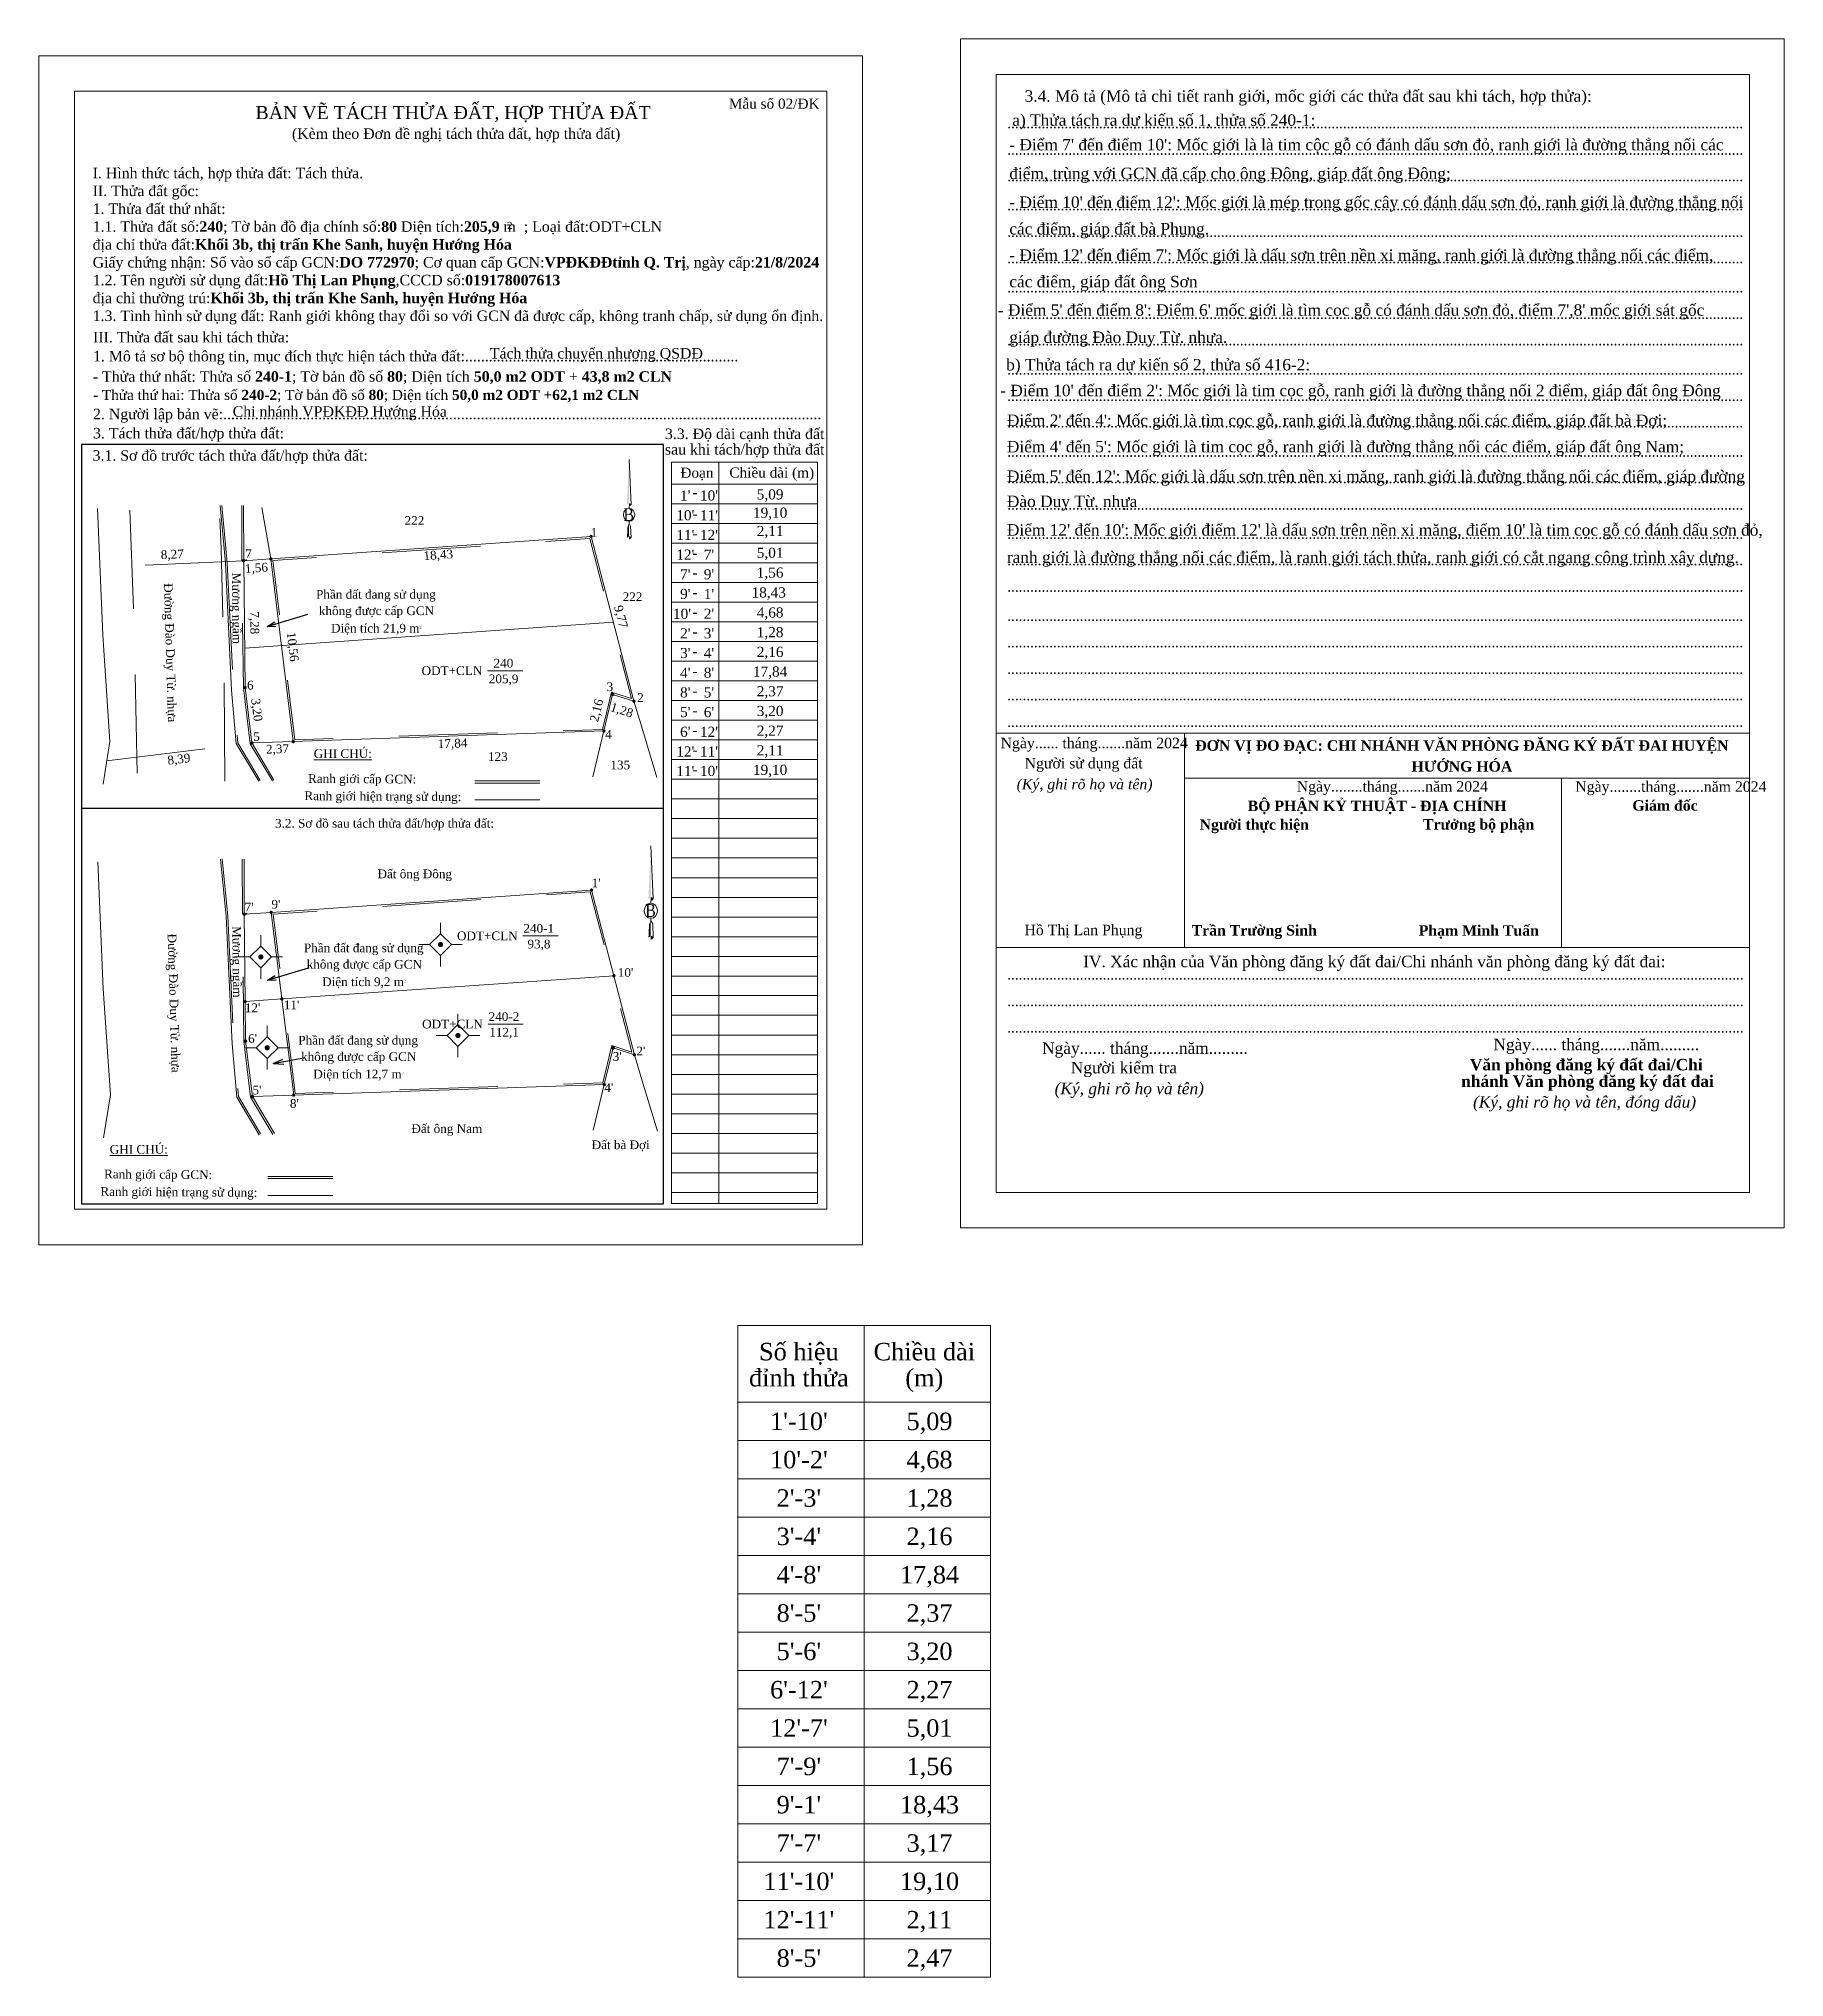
# Model space of a CAD drawing. Header units: metres. Extents: x 551503 to 551603, y 1838698 to 1838809.
import ezdxf
from ezdxf.enums import TextEntityAlignment as Align

# ---------------------------------------------------------------- set-up
doc = ezdxf.new("R2010")
doc.units = ezdxf.units.M
doc.header["$MEASUREMENT"] = 0
doc.linetypes.add('DGN Style 2', pattern=[9.432504, 5.659502, -3.773002])
doc.linetypes.add('DGN Style 3', pattern=[13.205506, 9.432504, -3.773002])
for name, color, linetype, lineweight in [('Level 1', 7, 'Continuous', 0), ('Level 10', 7, 'Continuous', 0), ('Level 11', 7, 'Continuous', 0), ('Level 13', 7, 'Continuous', 0), ('Level 16', 7, 'Continuous', 0), ('Level 18', 7, 'Continuous', 0), ('Level 2', 7, 'Continuous', 0), ('Level 20', 7, 'Continuous', 0), ('Level 23', 7, 'Continuous', 0), ('Level 29', 7, 'Continuous', 0), ('Level 31', 7, 'Continuous', 0), ('Level 33', 7, 'Continuous', 0), ('Level 4', 7, 'Continuous', 0), ('Level 5', 7, 'Continuous', 0), ('Level 59', 7, 'Continuous', 0), ('Level 6', 7, 'Continuous', 0), ('Level 7', 7, 'Continuous', 0), ('LINE_SH', 7, 'Continuous', 0), ('TEXT_SH', 7, 'Continuous', 0)]:
    doc.layers.add(name, color=color, linetype=linetype, lineweight=lineweight)
doc.styles.add('Style-Times New Roman', font='times.ttf')
doc.styles.add('Style-Times New Roman IF', font='timesi.ttf')
doc.styles.add('Style-vnarialNarrowI', font='vnarialNarrowI.shx')
doc.styles.add('Style-Vntime', font='Vntime.shx')
doc.styles.add('Times New Roman', font='times.ttf')
doc.dimstyles.get("Standard").update_dxf_attribs({"dimtxt": 0.18, "dimasz": 0.18, "dimexe": 0.18, "dimexo": 0.0625, "dimgap": 0.09, "dimtad": 0, "dimtih": 1, "dimtoh": 1, "dimdec": 4, "dimzin": 0, "dimdsep": 46, "dimtxsty": 'Standard', "dimcen": 0.09, "dimadec": 0, "dimazin": 0, "dimtfac": 1, "dimtdec": 4, "dimtofl": 0, "dimtmove": 0, "dimatfit": 3, "dimfxl": 1, "dimtolj": 1, "dimtzin": 0, "dimarcsym": 0})

msp = doc.modelspace()

# ---------------------------------------------------------------- texts
at = {"layer": 'Level 1', "color": 250, "linetype": 'Continuous', "lineweight": 0}
for s, height, style, p in [('3.4. Mô tả (Mô tả chi tiết ranh giới, mốc giới các thửa đất sau khi tách, hợp thửa):', 0.6588, 'Style-Times New Roman', (551559.82, 1838805.59)), ('Mẫu số 02/ĐK', 0.5797, 'Style-Times New Roman', (551542.84, 1838805.19)), ('(Kèm theo Đơn đề nghị tách thửa đất, hợp thửa đất)', 0.6023, 'Style-Times New Roman', (551517.76, 1838803.46)), ('.................................................................................................................................................................................................', 0.57971, 'Style-Times New Roman', (551558.82, 1838804.07)), ('.................................................................................................................................................................................................', 0.57971, 'Style-Times New Roman', (551558.82, 1838802.55)), ('.................................................................................................................................................................................................', 0.57971, 'Style-Times New Roman', (551558.82, 1838801.03)), ('.................................................................................................................................................................................................', 0.57971, 'Style-Times New Roman', (551558.82, 1838799.36)), ('.................................................................................................................................................................................................', 0.57971, 'Style-Times New Roman', (551558.82, 1838797.84)), ('.................................................................................................................................................................................................', 0.57971, 'Style-Times New Roman', (551558.82, 1838796.32)), ('.................................................................................................................................................................................................', 0.57971, 'Style-Times New Roman', (551558.82, 1838794.65)), ('.................................................................................................................................................................................................', 0.57971, 'Style-Times New Roman', (551558.82, 1838793.13)), ('III. Thửa đất sau khi tách thửa:', 0.6023, 'Style-Times New Roman', (551506.34, 1838791.78)), ('1. Mô tả sơ bộ thông tin, mục đích thực hiện tách thửa đất:.....................................................................', 0.6023, 'Style-Times New Roman', (551506.34, 1838790.69)), ('Tách thửa chuyển nhượng QSDĐ', 0.6023, 'Style-Times New Roman', (551529.12, 1838790.85)), ('.................................................................................................................................................................................................', 0.57971, 'Style-Times New Roman', (551558.82, 1838791.61)), ('.................................................................................................................................................................................................', 0.57971, 'Style-Times New Roman', (551558.82, 1838789.93)), ('.................................................................................................................................................................................................', 0.57971, 'Style-Times New Roman', (551558.82, 1838788.42)), ('2. Người lập bản vẽ:.......................................................................................................................................................', 0.6023, 'Style-Times New Roman', (551506.34, 1838787.37)), ('Chi nhánh VPĐKĐĐ Hướng Hóa', 0.6023, 'Style-Times New Roman', (551514.36, 1838787.51)), ('3. Tách thửa đất/hợp thửa đất:', 0.6023, 'Style-Times New Roman', (551506.34, 1838786.27)), ('.................................................................................................................................................................................................', 0.57971, 'Style-Times New Roman', (551558.82, 1838786.9)), ('.................................................................................................................................................................................................', 0.57971, 'Style-Times New Roman', (551558.82, 1838785.22)), ('Đoạn', 0.58, 'Style-Times New Roman', (551540.06, 1838784.01)), ('Chiều dài (m)', 0.5797, 'Style-Times New Roman', (551542.87, 1838784.02)), ('.................................................................................................................................................................................................', 0.57971, 'Style-Times New Roman', (551558.82, 1838783.7)), ('.................................................................................................................................................................................................', 0.57971, 'Style-Times New Roman', (551558.82, 1838782.18)), ('.................................................................................................................................................................................................', 0.57971, 'Style-Times New Roman', (551558.82, 1838780.51)), ('.................................................................................................................................................................................................', 0.57971, 'Style-Times New Roman', (551558.82, 1838778.99)), ('.................................................................................................................................................................................................', 0.57971, 'Style-Times New Roman', (551558.82, 1838777.47)), ('.................................................................................................................................................................................................', 0.57971, 'Style-Times New Roman', (551558.82, 1838775.8)), ('.................................................................................................................................................................................................', 0.57971, 'Style-Times New Roman', (551558.82, 1838774.28)), ('.................................................................................................................................................................................................', 0.57971, 'Style-Times New Roman', (551558.82, 1838772.76)), ('.................................................................................................................................................................................................', 0.57971, 'Style-Times New Roman', (551558.82, 1838771.24)), ('.................................................................................................................................................................................................', 0.57971, 'Style-Times New Roman', (551558.82, 1838769.72)), ('Ngày...... tháng.......năm 2024', 0.6, 'Style-Times New Roman', (551558.44, 1838768.49)), ('Người sử dụng đất', 0.6, 'Style-Times New Roman', (551559.82, 1838767.33)), ('(Ký, ghi rõ họ và tên)', 0.6, 'Style-Times New Roman IF', (551559.36, 1838766.13)), ('3.2. Sơ đồ sau tách thửa đất/hợp thửa đất:', 0.5, 'Style-Times New Roman', (551516.79, 1838763.93)), ('Hồ Thị Lan Phụng', 0.6, 'Style-Times New Roman', (551559.81, 1838757.76)), ('IV. Xác nhận của Văn phòng đăng ký đất đai/Chi nhánh văn phòng đăng ký đất đai:', 0.6592, 'Style-Times New Roman', (551563.18, 1838755.92)), ('.................................................................................................................................................................................................', 0.58007, 'Style-Times New Roman', (551558.82, 1838755.21)), ('.................................................................................................................................................................................................', 0.58007, 'Style-Times New Roman', (551558.82, 1838753.69)), ('.................................................................................................................................................................................................', 0.58007, 'Style-Times New Roman', (551558.82, 1838752.17)), ('Ngày...... tháng.......năm.........', 0.6592, 'Style-Times New Roman', (551586.73, 1838751.16)), ('Ngày...... tháng.......năm.........', 0.6592, 'Style-Times New Roman', (551560.82, 1838750.95)), ('Người kiểm tra', 0.6592, 'Style-Times New Roman', (551562.47, 1838749.83)), ('(Ký, ghi rõ họ và tên)', 0.6592, 'Style-Times New Roman IF', (551561.54, 1838748.63)), ('(Ký, ghi rõ họ và tên, đóng dấu)', 0.6592, 'Style-Times New Roman IF', (551585.56, 1838747.86))]:
    msp.add_text(s, height=height, dxfattribs=dict(at, style=style)).set_placement(p)
at = {"layer": 'Level 1', "color": 250, "linetype": 'Continuous', "lineweight": 0, "style": 'Style-Times New Roman'}
msp.add_text('BẢN VẼ TÁCH THỬA ĐẤT, HỢP THỬA ĐẤT', height=0.7529, dxfattribs=at).set_placement((551527.01, 1838804.97), align=Align.MIDDLE_CENTER)
at = {"layer": 'Level 1', "color": 7, "linetype": 'Continuous', "lineweight": 0, "style": 'Style-Times New Roman'}
for s, height, p in [('a) Thửa tách ra dự kiến số 1, thửa số 240-1:', 0.6588, (551559.11, 1838804.21)), ("- Điểm 7' đến điểm 10': Mốc giới là là tim cộc gỗ có đánh dấu sơn đỏ, ranh giới là đường thẳng nối các ", 0.65879, (551558.94, 1838802.8)), ('điểm, trùng với GCN đã cấp cho ông Đông, giáp đất ông Đông;', 0.6588, (551558.94, 1838801.15)), ("- Điểm 10' đến điểm 12': Mốc giới là mép trong gốc cây có đánh dấu sơn đỏ, ranh giới là đường thẳng nối ", 0.65879, (551558.94, 1838799.5)), ('các điểm, giáp đất bà Phụng.', 0.6588, (551558.94, 1838797.97)), ("- Điểm 12' đến điểm 7': Mốc giới là dấu sơn trên nền xi măng, ranh giới là đường thẳng nối các điểm, ", 0.65879, (551558.94, 1838796.46)), ('các điểm, giáp đất ông Sơn', 0.6588, (551558.94, 1838794.94)), ("- Điểm 5' đến điểm 8': Điểm 6' mốc giới là tìm cọc gỗ có đánh dấu sơn đỏ, điểm 7',8' mốc giới sát gốc ", 0.65879, (551558.28, 1838793.31)), ('giáp đường Đào Duy Từ. nhựa.', 0.6588, (551558.94, 1838791.75)), ('b) Thửa tách ra dự kiến số 2, thửa số 416-2:', 0.6588, (551558.76, 1838790.17)), ("- Điểm 10' đến điểm 2': Mốc giới là tim cọc gỗ, ranh giới là đường thẳng nối 2 điểm, giáp đất ông Đông", 0.65879, (551558.42, 1838788.69)), ("Điểm 2' đến 4': Mốc giới là tìm cọc gỗ, ranh giới là đường thẳng nối các điểm, giáp đất bà Đợi;", 0.6588, (551558.8, 1838786.98)), ("Điểm 4' đến 5': Mốc giới là tim cọc gỗ, ranh giới là đường thẳng nối các điểm, giáp đất ông Nam;", 0.6588, (551558.8, 1838785.47)), ("Điểm 5' đến 12': Mốc giới là dấu sơn trên nền xi măng, ranh giới là đường thẳng nối các điểm, giáp đường ", 0.65879, (551558.8, 1838783.77)), ('Đào Duy Từ. nhựa', 0.6588, (551558.8, 1838782.33)), ("Điểm 12' đến 10': Mốc giới điểm 12' là dấu sơn trên nền xi măng, điểm 10' là tim cọc gỗ có đánh dấu sơn đỏ, ", 0.65879, (551558.8, 1838780.69)), ('ranh giới là đường thẳng nối các điểm, là ranh giới tách thửa, ranh giới có cắt ngang công trình xây dựng.', 0.65879, (551558.8, 1838779.12))]:
    msp.add_text(s, height=height, dxfattribs=at).set_placement(p)
at = {"layer": 'Level 1', "color": 5, "linetype": 'Continuous', "lineweight": 0, "style": 'Style-Times New Roman'}
msp.add_text('2', height=0.406, dxfattribs=at).set_placement((551530.11, 1838798.29))
at = {"layer": 'Level 1', "color": 254, "linetype": 'Continuous', "lineweight": 0, "style": 'Style-Times New Roman'}
msp.add_text('3.1. Sơ đồ trước tách thửa đất/hợp thửa đất:', height=0.6, dxfattribs=at).set_placement((551506.32, 1838784.99))
at = {"layer": 'Level 1', "color": 18, "linetype": 'Continuous', "lineweight": 0, "true_color": 0x000000, "insert": (551506.32, 1838788.71), "char_height": 0.6023, "attachment_point": 7, "line_spacing_factor": 1.02, "style": 'Style-Times New Roman'}
msp.add_mtext('I. Hình thức tách, hợp thửa đất: Tách thửa.\\PII. Thửa đất gốc:\\P1. Thửa đất thứ nhất:\\P1.1. Thửa đất số:\\fTimes New Roman|b1|i0|c00|p23;240\\fTimes New Roman|b0|i0|c00|p23;; Tờ bản đồ địa chính số:\\fTimes New Roman|b1|i0|c00|p23;80\\fTimes New Roman|b0|i0|c00|p23; Diện tích:\\fTimes New Roman|b1|i0|c00|p23;205,9\\fTimes New Roman|b0|i0|c00|p23; m  ; Loại đất:ODT+CLN\\Pđịa chỉ thửa đất:\\fTimes New Roman|b1|i0|c00|p23;Khối 3b, thị trấn Khe Sanh, huyện Hướng Hóa\\P\\fTimes New Roman|b0|i0|c00|p23;Giấy chứng nhận: Số vào sổ cấp GCN:\\fTimes New Roman|b1|i0|c00|p23;DO 772970\\fTimes New Roman|b0|i0|c00|p23;; Cơ quan cấp GCN:\\fTimes New Roman|b1|i0|c00|p23;VPĐKĐĐtỉnh Q. Trị\\fTimes New Roman|b0|i0|c00|p23;, ngày cấp:\\fTimes New Roman|b1|i0|c00|p23;21/8/2024\\P\\fTimes New Roman|b0|i0|c00|p23;1.2. Tên người sử dụng đất:\\fTimes New Roman|b1|i0|c00|p23;Hồ Thị Lan Phụng\\fTimes New Roman|b0|i0|c00|p23;,CCCD số:\\fTimes New Roman|b1|i0|c00|p23;019178007613\\P\\fTimes New Roman|b0|i0|c00|p23;địa chỉ thường trú:\\fTimes New Roman|b1|i0|c00|p23;Khối 3b, thị trấn Khe Sanh, huyện Hướng Hóa\\P\\fTimes New Roman|b0|i0|c00|p23;1.3. Tình hình sử dụng đất: Ranh giới không thay đổi so với GCN đã được cấp, không tranh chấp, sử dụng ổn định.\\P\\P\\P\\P\\P', dxfattribs=at)
at = {"layer": 'Level 1', "color": 250, "linetype": 'Continuous', "lineweight": 0}
for s, insert, char_height, attachment_point, line_spacing_factor, style in [('- Thửa thứ nhất: Thửa số \\fTimes New Roman|b1|i0|c00|p23;240-1\\fTimes New Roman|b0|i0|c00|p23;; Tờ bản đồ số \\fTimes New Roman|b1|i0|c00|p23;80\\fTimes New Roman|b0|i0|c00|p23;; Diện tích \\fTimes New Roman|b1|i0|c00|p23;50,0\\fTimes New Roman|b0|i0|c00|p23; \\fTimes New Roman|b1|i0|c00|p23;m2 ODT \\fTimes New Roman|b0|i0|c00|p23;+ \\fTimes New Roman|b1|i0|c00|p23;43,8 m2 CLN', (551506.33, 1838789.37), 0.6023, 7, 1.2, 'Style-Times New Roman'), ('- Thửa thứ hai: Thửa số \\fTimes New Roman|b1|i0|c00|p23;240-2\\fTimes New Roman|b0|i0|c00|p23;; Tờ bản đồ số \\fTimes New Roman|b1|i0|c00|p23;80\\fTimes New Roman|b0|i0|c00|p23;; Diện tích \\fTimes New Roman|b1|i0|c00|p23;50,0 m2 ODT +62,1 m2 CLN', (551506.34, 1838788.33), 0.57968, 7, 1.2, 'Style-Times New Roman'), ('3.3. Độ dài cạnh thửa đất\\Psau khi tách/hợp thửa đất', (551543.75, 1838785.99), 0.6023, 5, 0.888734, 'Style-Times New Roman'), ('Ngµy........th¸ng.......n¨m 2024', (551575.44, 1838766.2), 0.6, 4, 1.2, 'Style-Vntime'), ('Ngµy........th¸ng.......n¨m 2024', (551591.43, 1838766.19), 0.6, 4, 1.2, 'Style-Vntime'), ('\\fTimes New Roman|b1|i0|c00|p23;  Văn phòng đăng ký đất đai/Chi \\Pnhánh Văn phòng đăng ký đất đai', (551584.88, 1838748.83), 0.6592, 7, 0.863985, 'Style-Times New Roman')]:
    msp.add_mtext(s, dxfattribs=dict(at, insert=insert, char_height=char_height, attachment_point=attachment_point, line_spacing_factor=line_spacing_factor, style=style))
at = {"layer": 'Level 1', "color": 3, "linetype": 'Continuous', "lineweight": 0, "char_height": 0.578, "attachment_point": 5, "line_spacing_factor": 0.602098, "style": 'Style-Times New Roman'}
for insert in [(551540.89, 1838781.95), (551540.89, 1838780.82), (551540.89, 1838779.7), (551540.89, 1838778.57), (551540.89, 1838777.44), (551540.89, 1838776.31), (551540.89, 1838775.18), (551540.89, 1838774.05), (551540.89, 1838772.92), (551540.89, 1838771.79), (551540.89, 1838770.66), (551540.89, 1838769.53), (551540.89, 1838768.4), (551540.89, 1838767.27)]:
    msp.add_mtext('-', dxfattribs=dict(at, insert=insert))
at = {"layer": 'Level 13', "color": 5, "linetype": 'Continuous', "lineweight": 0, "style": 'Style-Times New Roman'}
msp.add_text('Đất ông Nam', height=0.5, dxfattribs=at).set_placement((551526.65, 1838746.66), align=Align.MIDDLE_CENTER)
at = {"layer": 'Level 16', "color": 7, "linetype": 'Continuous', "lineweight": 0, "style": 'Style-Times New Roman'}
for s, p in [('222', (551524.79, 1838781.56)), ('1', (551535.1, 1838780.88)), ('7', (551515.27, 1838779.66)), ('222', (551537.31, 1838777.18)), ('6', (551515.37, 1838772.11)), ('3', (551536.01, 1838772.02)), ('2', (551537.77, 1838771.4)), ('5', (551515.73, 1838769.16)), ('4', (551535.93, 1838769.29)), ('123', (551529.58, 1838768.01))]:
    msp.add_text(s, height=0.5, dxfattribs=at).set_placement(p, align=Align.MIDDLE_CENTER)
at = {"layer": 'Level 16', "color": 7, "linetype": 'DGN Style 2', "lineweight": 0, "style": 'Style-Times New Roman'}
for s, rotation, p in [('8,27', 2.4492, (551510.89, 1838779.62)), ('18,43', 3.9959, (551526.16, 1838779.59)), ('Mương ngầm', 270.6337, (551514.59, 1838776.52)), ('1,56', 3.9955, (551515.72, 1838778.84)), ('7,28', 270.6337, (551515.62, 1838775.69)), ('9,77', 284.5915, (551536.65, 1838776.04)), ('3,20', 276.9919, (551515.75, 1838770.69)), ('2,16', 76.3989, (551535.24, 1838770.66)), ('1,28', 342.2724, (551536.7, 1838770.68)), ('2,37', 1.952, (551516.93, 1838768.45)), ('17,84', 1.9526, (551526.98, 1838768.77)), ('8,39', 6.9919, (551511.27, 1838767.87))]:
    msp.add_text(s, height=0.5, rotation=rotation, dxfattribs=at).set_placement(p, align=Align.MIDDLE_CENTER)
at = {"layer": 'Level 16', "color": 7, "linetype": 'Continuous', "lineweight": 0, "style": 'Style-Times New Roman'}
for s, rotation, p in [('Đường Đào Duy Từ. nhựa', 271.6281, (551510.78, 1838773.97)), ('10,56', 276.9946, (551517.81, 1838774.31)), ('Đường Đào Duy Từ. nhựa', 271.6281, (551510.99, 1838753.86))]:
    msp.add_text(s, height=0.5, rotation=rotation, dxfattribs=at).set_placement(p, align=Align.MIDDLE_CENTER)
msp.add_text('135', height=0.5, dxfattribs=at).set_placement((551536.61, 1838767.28), align=Align.CENTER)
at = {"layer": 'Level 16', "color": 218, "linetype": 'Continuous', "lineweight": 0, "style": 'Style-Times New Roman'}
msp.add_text('Đất ông Đông', height=0.5, dxfattribs=at).set_placement((551524.81, 1838761.28), align=Align.MIDDLE_CENTER)
msp.add_text('Đất bà Đợi', height=0.5, dxfattribs=at).set_placement((551536.63, 1838745.48), align=Align.CENTER)
at = {"layer": 'Level 18', "color": 1, "linetype": 'DGN Style 2', "lineweight": 0, "style": 'Style-Times New Roman'}
msp.add_text('Mương ngầm', height=0.5, rotation=270.6337, dxfattribs=at).set_placement((551514.61, 1838756.23), align=Align.MIDDLE_CENTER)
at = {"layer": 'Level 20', "color": 1, "linetype": 'Continuous', "lineweight": 0, "style": 'Style-Times New Roman'}
for s, p in [("1'", (551535.22, 1838760.76)), ("7'", (551515.3, 1838759.37)), ("9'", (551516.84, 1838759.53)), ("10'", (551536.91, 1838755.62)), ("11'", (551517.74, 1838753.76)), ("12'", (551515.5, 1838753.59)), ("6'", (551515.5, 1838751.83)), ("3'", (551536.43, 1838750.8)), ("2'", (551537.79, 1838751.11)), ("5'", (551515.75, 1838748.87)), ("4'", (551535.95, 1838749.01)), ("8'", (551517.9, 1838748.1))]:
    msp.add_text(s, height=0.5, dxfattribs=at).set_placement(p, align=Align.MIDDLE_CENTER)
at = {"layer": 'Level 33', "color": 250, "lineweight": 0, "char_height": 0.6, "width": 31.658, "attachment_point": 5, "line_spacing_factor": 1.2, "style": 'Style-Times New Roman'}
for s, insert in [('\\fTimes New Roman|b1|i0|c00|p23;ĐƠN VỊ ĐO ĐẠC: CHI NHÁNH VĂN PHÒNG ĐĂNG KÝ ĐẤT ĐAI HUYỆN HƯỚNG HÓA', (551584.92, 1838768.04)), ('\\fTimes New Roman|b1|i0|c00|p23;BỘ PHẬN KỶ THUẬT - ĐỊA CHÍNH', (551580.05, 1838765.09)), ('\\fTimes New Roman|b1|i0|c00|p23;Giám đốc', (551596.58, 1838765.2)), ('\\fTimes New Roman|b1|i0|c00|p23;Người thực hiện', (551573, 1838764.01)), ('\\fTimes New Roman|b1|i0|c00|p23;Trưởng bộ phận', (551585.88, 1838764.02)), ('\\fTimes New Roman|b1|i0|c00|p23;Trần Trường Sinh', (551573, 1838757.94)), ('\\fTimes New Roman|b1|i0|c00|p23;Phạm Minh Tuấn', (551585.89, 1838757.94))]:
    msp.add_mtext(s, dxfattribs=dict(at, insert=insert))
at = {"layer": 'Level 5', "color": 5, "linetype": 'Continuous', "lineweight": 13, "style": 'Style-Times New Roman'}
for p in [(551520.68, 1838768.18), (551508.97, 1838745.47)]:
    msp.add_text('%%uGHI CHÚ:%%U', height=0.5, rotation=0.0503, dxfattribs=at).set_placement(p, align=Align.MIDDLE_CENTER)
at = {"layer": 'Level 59', "color": 254, "linetype": 'Continuous', "lineweight": 0, "style": 'Style-Times New Roman'}
msp.add_text('-', height=0.578, dxfattribs=at).set_placement((551540.89, 1838783.18), align=Align.MIDDLE_CENTER)
at = {"layer": 'Level 59', "color": 7, "linetype": 'Continuous', "lineweight": 0, "char_height": 0.58, "attachment_point": 5, "style": 'Style-Times New Roman'}
for s, insert, line_spacing_factor in [(" 1'", (551540.23, 1838782.99), 0.816912), (" 10'", (551541.59, 1838782.99), 0.816912), (' 5,09', (551545.1, 1838782.99), 0.686742), (" 10'", (551540.23, 1838781.86), 0.816912), (" 11'", (551541.59, 1838781.86), 0.816912), (' 19,10', (551545.1, 1838781.94), 0.686742), (" 11'", (551540.23, 1838780.73), 0.816912), (" 12'", (551541.59, 1838780.73), 0.816912), (' 2,11', (551545.1, 1838780.89), 0.686742), (" 12'", (551540.23, 1838779.6), 0.816912), (" 7'", (551541.59, 1838779.6), 0.816912), (' 5,01', (551545.1, 1838779.64), 0.686742), (" 7'", (551540.23, 1838778.47), 0.816912), (" 9'", (551541.59, 1838778.47), 0.816912), (' 1,56', (551545.1, 1838778.5), 0.686742), (" 9'", (551540.23, 1838777.34), 0.816912), (" 1'", (551541.59, 1838777.34), 0.816912), (' 18,43', (551545.02, 1838777.36), 0.686742), (" 10'", (551540.04, 1838776.2), 0.816912), (" 2'", (551541.59, 1838776.21), 0.816912), (' 4,68', (551545.1, 1838776.21), 0.693459), (" 2'", (551540.23, 1838775.08), 0.816912), (" 3'", (551541.59, 1838775.08), 0.816912), (' 1,28', (551545.1, 1838775.08), 0.693459), (" 3'", (551540.23, 1838773.95), 0.816912), (" 4'", (551541.59, 1838773.95), 0.816912), (' 2,16', (551545.1, 1838773.95), 0.693459), (" 4'", (551540.23, 1838772.82), 0.816912), (" 8'", (551541.59, 1838772.82), 0.816912), (' 17,84', (551545.1, 1838772.82), 0.693459), (" 8'", (551540.23, 1838771.69), 0.816912), (" 5'", (551541.59, 1838771.69), 0.816912), (' 2,37', (551545.1, 1838771.69), 0.693459), (" 5'", (551540.23, 1838770.56), 0.816912), (" 6'", (551541.59, 1838770.56), 0.816912), (' 3,20', (551545.1, 1838770.56), 0.693459), (" 6'", (551540.23, 1838769.43), 0.816912), (" 12'", (551541.59, 1838769.43), 0.816912), (' 2,27', (551545.1, 1838769.43), 0.693459), (" 12'", (551540.23, 1838768.3), 0.816912), (" 11'", (551541.59, 1838768.3), 0.816912), (' 2,11', (551545.1, 1838768.3), 0.693459), (" 11'", (551540.23, 1838767.18), 0.816912), (" 10'", (551541.59, 1838767.18), 0.816912), (' 19,10', (551545.1, 1838767.18), 0.693459)]:
    msp.add_mtext(s, dxfattribs=dict(at, insert=insert, line_spacing_factor=line_spacing_factor))
at = {"layer": 'Level 6', "color": 5, "linetype": 'DGN Style 2', "lineweight": 0, "char_height": 0.5, "attachment_point": 5, "rotation": 359.6223, "line_spacing_factor": 1.458144, "style": 'Style-Times New Roman'}
for s, insert in [('Ranh giới cấp GCN:', (551521.79, 1838766.65)), ('Ranh giới hiện trạng sử dụng:', (551522.98, 1838765.65)), ('Ranh giới cấp GCN:', (551510.08, 1838743.95)), ('Ranh giới hiện trạng sử dụng:', (551511.27, 1838742.94))]:
    msp.add_mtext(s, dxfattribs=dict(at, insert=insert))
at = {"layer": 'TEXT_SH', "linetype": 'Continuous', "lineweight": 0, "style": 'Times New Roman'}
for s, p in [('Số hiệu', (551546.86, 1838733.86)), ('Chiều dài', (551554.06, 1838733.86)), ('đỉnh thửa', (551546.86, 1838732.36)), ('(m)', (551554.06, 1838732.36)), ("1'-10'", (551546.86, 1838729.86)), ('5,09', (551554.36, 1838729.86)), ("10'-2'", (551546.86, 1838727.66)), ('4,68', (551554.36, 1838727.66)), ("2'-3'", (551546.86, 1838725.46)), ('1,28', (551554.36, 1838725.46)), ("3'-4'", (551546.86, 1838723.26)), ('2,16', (551554.36, 1838723.26)), ("4'-8'", (551546.86, 1838721.06)), ('17,84', (551554.36, 1838721.06)), ("8'-5'", (551546.86, 1838718.86)), ('2,37', (551554.36, 1838718.86)), ("5'-6'", (551546.86, 1838716.66)), ('3,20', (551554.36, 1838716.66)), ("6'-12'", (551546.86, 1838714.46)), ('2,27', (551554.36, 1838714.46)), ("12'-7'", (551546.86, 1838712.26)), ('5,01', (551554.36, 1838712.26)), ("7'-9'", (551546.86, 1838710.06)), ('1,56', (551554.36, 1838710.06)), ("9'-1'", (551546.86, 1838707.86)), ('18,43', (551554.36, 1838707.86)), ("7'-7'", (551546.86, 1838705.66)), ('3,17', (551554.36, 1838705.66)), ("11'-10'", (551546.86, 1838703.46)), ('19,10', (551554.36, 1838703.46)), ("12'-11'", (551546.86, 1838701.26)), ('2,11', (551554.36, 1838701.26)), ("8'-5'", (551546.86, 1838699.06)), ('2,47', (551554.36, 1838699.06))]:
    msp.add_text(s, height=1, dxfattribs=at).set_placement(p, align=Align.MIDDLE_CENTER)

# ---------------------------------------------------------------- blocks, each defined once
blk = doc.blocks.new('DDCT')
at = {"layer": 'Level 7', "color": 3, "linetype": 'Continuous', "lineweight": 30}
blk.add_point((0, 0), dxfattribs=at)
blk = doc.blocks.new('TerminatorOpen_0.5')
at = {"color": 0, "linetype": 'ByBlock', "lineweight": -2}
for q in [(-1, 0.25), (-1, 0), (-1, -0.25)]:
    blk.add_line((0, 0), q, dxfattribs=at)
blk = doc.blocks.new('DDCT_1')
at = {"layer": 'Level 16', "color": 7, "linetype": 'Continuous', "lineweight": 30}
blk.add_point((0, 0), dxfattribs=at)
blk = doc.blocks.new('*U6')
at = {"layer": 'Level 16', "color": 7, "linetype": 'Continuous', "lineweight": 0, "style": 'Style-Times New Roman'}
for s, p in [('Phần đất đang sử dụng', (0, 0.7)), (' không được cấp GCN', (-0.06, -0.24))]:
    blk.add_text(s, height=0.5, dxfattribs=at).set_placement(p, align=Align.CENTER)
at = {"layer": 'Level 16', "color": 7, "linetype": 'Continuous', "lineweight": 0, "insert": (0.02, -1.37), "char_height": 0.5, "attachment_point": 8, "line_spacing_factor": 0.6, "style": 'Style-Times New Roman'}
blk.add_mtext('Diện tích 21,9 m{\\H0.3x;\\A2;\\S2^ ;}', dxfattribs=at)
blk = doc.blocks.new('*U7')
at = {"layer": 'Level 16', "color": 7, "linetype": 'Continuous', "lineweight": 0}
blk.add_line((0.84, 0.02), (2.86, 0.02), dxfattribs=at)
at = {"layer": 'Level 16', "color": 7, "linetype": 'Continuous', "lineweight": 0, "style": 'Style-Times New Roman'}
blk.add_text('ODT+CLN', height=0.5, dxfattribs=at).set_placement((0.54, 0.02), align=Align.MIDDLE_RIGHT)
for s, p in [('240', (1.75, 0.45)), ('205,9', (1.76, -0.45))]:
    blk.add_text(s, height=0.5, dxfattribs=at).set_placement(p, align=Align.MIDDLE_CENTER)
blk = doc.blocks.new('*U8')
at = {"layer": 'Level 16', "color": 218, "linetype": 'Continuous', "lineweight": 0, "style": 'Style-Times New Roman'}
for s, p in [('Phần đất đang sử dụng', (0, 0.7)), (' không được cấp GCN', (-0.06, -0.24))]:
    blk.add_text(s, height=0.5, dxfattribs=at).set_placement(p, align=Align.CENTER)
at = {"layer": 'Level 16', "color": 218, "linetype": 'Continuous', "lineweight": 0, "insert": (0.02, -1.37), "char_height": 0.5, "attachment_point": 8, "line_spacing_factor": 0.6, "style": 'Style-Times New Roman'}
blk.add_mtext('Diện tích 12,7 m{\\H0.3x;\\A2;\\S2^ ;}', dxfattribs=at)
blk = doc.blocks.new('*U9')
at = {"layer": 'Level 16', "color": 218, "linetype": 'Continuous', "lineweight": 0, "style": 'Style-Times New Roman'}
for s, p in [('Phần đất đang sử dụng', (0, 0.7)), (' không được cấp GCN', (-0.06, -0.24))]:
    blk.add_text(s, height=0.5, dxfattribs=at).set_placement(p, align=Align.CENTER)
at = {"layer": 'Level 16', "color": 218, "linetype": 'Continuous', "lineweight": 0, "insert": (0.02, -1.37), "char_height": 0.5, "attachment_point": 8, "line_spacing_factor": 0.6, "style": 'Style-Times New Roman'}
blk.add_mtext('Diện tích 9,2 m{\\H0.3x;\\A2;\\S2^ ;}', dxfattribs=at)
blk = doc.blocks.new('*U10')
at = {"layer": 'Level 13', "color": 7, "linetype": 'Continuous', "lineweight": 0}
blk.add_line((0.84, 0.02), (2.86, 0.02), dxfattribs=at)
at = {"layer": 'Level 13', "color": 5, "linetype": 'Continuous', "lineweight": 0, "style": 'Style-Times New Roman'}
blk.add_text('240-2', height=0.5, dxfattribs=at).set_placement((1.75, 0.45), align=Align.MIDDLE_CENTER)
at = {"layer": 'Level 2', "color": 3, "linetype": 'Continuous', "lineweight": 0, "style": 'Style-Times New Roman'}
blk.add_text('ODT+CLN', height=0.5, dxfattribs=at).set_placement((0.54, 0.02), align=Align.MIDDLE_RIGHT)
at = {"layer": 'Level 4', "color": 1, "linetype": 'Continuous', "lineweight": 0, "style": 'Style-Times New Roman'}
blk.add_text('112,1', height=0.5, dxfattribs=at).set_placement((1.76, -0.45), align=Align.MIDDLE_CENTER)
blk = doc.blocks.new('CENTRD')
at = {"layer": 'Level 11', "linetype": 'Continuous', "lineweight": 0}
h = blk.add_hatch(color=1, dxfattribs=at)
edge = h.paths.add_edge_path()
edge.add_arc((0, 0), 1.5, 0, 360)
at = {"layer": 'Level 11', "color": 1, "linetype": 'Continuous', "lineweight": 0}
for p, q in [((0, 12.5), (0, 6.25)), ((-6.25, 0), (-12.5, 0)), ((0, 6.25), (-6.25, 0)), ((-6.25, 0), (0, -6.25)), ((6.25, 0), (0, 6.25)), ((0, -6.25), (6.25, 0)), ((12.5, 0), (6.25, 0)), ((0, -6.25), (0, -12.5))]:
    blk.add_line(p, q, dxfattribs=at)
blk = doc.blocks.new('*U12')
at = {"layer": 'Level 13', "color": 7, "linetype": 'Continuous', "lineweight": 0}
blk.add_line((0.84, 0.02), (2.86, 0.02), dxfattribs=at)
at = {"layer": 'Level 13', "color": 5, "linetype": 'Continuous', "lineweight": 0, "style": 'Style-Times New Roman'}
blk.add_text('240-1', height=0.5, dxfattribs=at).set_placement((1.75, 0.45), align=Align.MIDDLE_CENTER)
at = {"layer": 'Level 2', "color": 3, "linetype": 'Continuous', "lineweight": 0, "style": 'Style-Times New Roman'}
blk.add_text('ODT+CLN', height=0.5, dxfattribs=at).set_placement((0.54, 0.02), align=Align.MIDDLE_RIGHT)
at = {"layer": 'Level 4', "color": 1, "linetype": 'Continuous', "lineweight": 0, "style": 'Style-Times New Roman'}
blk.add_text('93,8', height=0.5, dxfattribs=at).set_placement((1.76, -0.45), align=Align.MIDDLE_CENTER)
blk = doc.blocks.new('*U13')
at = {"layer": 'Level 18', "linetype": 'Continuous', "lineweight": 0}
h = blk.add_hatch(color=3, dxfattribs=at)
edge = h.paths.add_edge_path()
edge.add_line((-0.67, 0.55), (-0.8, -1.76))
edge.add_ellipse((0.02, -1.77), major_axis=(0.807, 0), ratio=0.614131, start_angle=90, end_angle=176.1531, ccw=False)
edge.add_line((0, -1.25), (0, 12.96))
edge.add_line((0, 12.96), (-0.67, 0.55))
h = blk.add_hatch(color=3, dxfattribs=at)
edge = h.paths.add_edge_path()
edge.add_line((0, -1.86), (0, -2.26))
edge.add_ellipse((0.02, -1.77), major_axis=(0.807, 0), ratio=0.614131, start_angle=270, end_angle=360)
edge.add_line((0.83, -1.76), (0.83, -1.76))
edge.add_ellipse((0.02, -1.77), major_axis=(0.807, 0), ratio=0.614131, start_angle=3.8469, end_angle=90)
edge.add_line((0, -1.25), (0, -1.86))
h = blk.add_hatch(color=3, dxfattribs=at)
edge = h.paths.add_edge_path()
edge.add_ellipse((0.02, -12.47), major_axis=(0.807, 0), ratio=0.614131, start_angle=90, end_angle=142.7278, ccw=False)
edge.add_line((0, -11.96), (0, -7.8))
edge.add_line((0, -7.8), (-0.57, -8.63))
edge.add_line((-0.57, -8.63), (-0.67, -10.17))
edge.add_line((-0.67, -10.17), (-0.8, -12.41))
edge.add_ellipse((0.02, -12.47), major_axis=(0.807, 0), ratio=0.614131, start_angle=142.7278, end_angle=176.1432, ccw=False)
h = blk.add_hatch(color=3, dxfattribs=at)
edge = h.paths.add_edge_path()
edge.add_line((0, -12.56), (0, -12.96))
edge.add_ellipse((0.02, -12.47), major_axis=(0.807, 0), ratio=0.614131, start_angle=270, end_angle=360)
edge.add_line((0.83, -12.45), (0.83, -12.41))
edge.add_ellipse((0.02, -12.47), major_axis=(0.807, 0), ratio=0.614131, start_angle=3.8469, end_angle=90)
edge.add_line((0, -11.96), (0, -12.56))
at = {"layer": 'Level 18', "color": 3, "linetype": 'Continuous', "lineweight": 0}
for p, q in [((0, 12.96), (0.83, -1.76)), ((0, 12.96), (0.83, -1.76)), ((0, 12.96), (0.83, -1.76)), ((0, -2.26), (0, -2.84)), ((0, -2.26), (0, -2.84)), ((0, -2.26), (0, -2.84)), ((0, -7.8), (0, -7.17)), ((0, -7.8), (0, -7.17)), ((0, -7.8), (0, -7.17)), ((0, -7.8), (0.63, -8.63)), ((0, -7.8), (0.63, -8.63)), ((0, -7.8), (0.63, -8.63)), ((0.63, -8.63), (0.83, -12.45)), ((0.63, -8.63), (0.83, -12.45)), ((0.63, -8.63), (0.83, -12.45))]:
    blk.add_line(p, q, dxfattribs=at)
blk.add_ellipse((0.02, -5), major_axis=(2.2, 0), ratio=0.952727, dxfattribs=at)
at = {"layer": 'Level 18', "color": 3, "linetype": 'Continuous', "lineweight": 0, "style": 'Style-Times New Roman'}
blk.add_text('B', height=3.51, dxfattribs=at).set_placement((-0.1, -4.93), align=Align.MIDDLE_CENTER)
blk = doc.blocks.new('*U14')
at = {"layer": 'Level 1', "lineweight": 0}
h = blk.add_hatch(color=254, dxfattribs=at)
edge = h.paths.add_edge_path()
edge.add_line((-0.67, 0.55), (-0.8, -1.76))
edge.add_ellipse((0.02, -1.77), major_axis=(0.807, 0), ratio=0.614131, start_angle=90, end_angle=176.15312, ccw=False)
edge.add_line((0, -1.25), (0, 12.96))
edge.add_line((0, 12.96), (-0.67, 0.55))
h = blk.add_hatch(color=254, dxfattribs=at)
edge = h.paths.add_edge_path()
edge.add_line((0, -1.86), (0, -2.26))
edge.add_ellipse((0.02, -1.77), major_axis=(0.807, 0), ratio=0.614131, start_angle=270, end_angle=360)
edge.add_line((0.83, -1.76), (0.83, -1.76))
edge.add_ellipse((0.02, -1.77), major_axis=(0.807, 0), ratio=0.614131, start_angle=3.84687, end_angle=90)
edge.add_line((0, -1.25), (0, -1.86))
h = blk.add_hatch(color=254, dxfattribs=at)
edge = h.paths.add_edge_path()
edge.add_ellipse((0.02, -12.47), major_axis=(0.807, 0), ratio=0.614131, start_angle=90, end_angle=142.72776, ccw=False)
edge.add_line((0, -11.96), (0, -7.8))
edge.add_line((0, -7.8), (-0.57, -8.63))
edge.add_line((-0.57, -8.63), (-0.67, -10.17))
edge.add_line((-0.67, -10.17), (-0.8, -12.41))
edge.add_ellipse((0.02, -12.47), major_axis=(0.807, 0), ratio=0.614131, start_angle=142.72776, end_angle=176.14318, ccw=False)
h = blk.add_hatch(color=254, dxfattribs=at)
edge = h.paths.add_edge_path()
edge.add_line((0, -12.56), (0, -12.96))
edge.add_ellipse((0.02, -12.47), major_axis=(0.807, 0), ratio=0.614131, start_angle=270, end_angle=360)
edge.add_line((0.83, -12.45), (0.83, -12.41))
edge.add_ellipse((0.02, -12.47), major_axis=(0.807, 0), ratio=0.614131, start_angle=3.84687, end_angle=90)
edge.add_line((0, -11.96), (0, -12.56))
at = {"layer": 'Level 1', "color": 254, "lineweight": 0}
for p, q in [((0, 12.96), (0.83, -1.76)), ((0, 12.96), (0.83, -1.76)), ((0, 12.96), (0.83, -1.76)), ((0, -2.26), (0, -2.84)), ((0, -2.26), (0, -2.84)), ((0, -2.26), (0, -2.84)), ((0, -7.8), (0, -7.17)), ((0, -7.8), (0, -7.17)), ((0, -7.8), (0, -7.17)), ((0, -7.8), (0.63, -8.63)), ((0, -7.8), (0.63, -8.63)), ((0, -7.8), (0.63, -8.63)), ((0.63, -8.63), (0.83, -12.45)), ((0.63, -8.63), (0.83, -12.45)), ((0.63, -8.63), (0.83, -12.45))]:
    blk.add_line(p, q, dxfattribs=at)
blk.add_ellipse((0.02, -5), major_axis=(2.2, 0), ratio=0.952727, dxfattribs=at)
at = {"layer": 'Level 1', "color": 254, "lineweight": 0, "style": 'Style-Times New Roman'}
blk.add_text('B', height=4.11, dxfattribs=at).set_placement((-0.1, -4.93), align=Align.MIDDLE_CENTER)

# ---------------------------------------------------------------- hatches: boundary and pattern name
at = {"layer": 'Level 16', "linetype": 'DGN Style 2', "lineweight": 0}
h = msp.add_hatch(color=7, dxfattribs=at)
edge = h.paths.add_edge_path()
edge.add_arc((551534.93, 1838780.64), 0.1, 0, 360)
h = msp.add_hatch(color=7, dxfattribs=at)
edge = h.paths.add_edge_path()
edge.add_arc((551514.99, 1838779.25), 0.1, 0, 360)
h = msp.add_hatch(color=7, dxfattribs=at)
edge = h.paths.add_edge_path()
edge.add_arc((551516.55, 1838779.35), 0.1, 0, 360)
h = msp.add_hatch(color=7, dxfattribs=at)
edge = h.paths.add_edge_path()
edge.add_arc((551516.55, 1838779.35), 0.1, 0, 360)
h = msp.add_hatch(color=7, dxfattribs=at)
edge = h.paths.add_edge_path()
edge.add_arc((551515.07, 1838771.97), 0.1, 0, 360)
h = msp.add_hatch(color=7, dxfattribs=at)
edge = h.paths.add_edge_path()
edge.add_arc((551536.17, 1838771.58), 0.1, 0, 360)
h = msp.add_hatch(color=7, dxfattribs=at)
edge = h.paths.add_edge_path()
edge.add_arc((551537.39, 1838771.19), 0.1, 0, 360)
h = msp.add_hatch(color=7, dxfattribs=at)
edge = h.paths.add_edge_path()
edge.add_arc((551537.39, 1838771.19), 0.1, 0, 360)
h = msp.add_hatch(color=7, dxfattribs=at)
edge = h.paths.add_edge_path()
edge.add_arc((551535.67, 1838769.48), 0.1, 0, 360)
h = msp.add_hatch(color=7, dxfattribs=at)
edge = h.paths.add_edge_path()
edge.add_arc((551535.67, 1838769.48), 0.1, 0, 360)
h = msp.add_hatch(color=7, dxfattribs=at)
edge = h.paths.add_edge_path()
edge.add_arc((551515.46, 1838768.79), 0.1, 0, 360)
h = msp.add_hatch(color=7, dxfattribs=at)
edge = h.paths.add_edge_path()
edge.add_arc((551515.46, 1838768.79), 0.1, 0, 360)
h = msp.add_hatch(color=7, dxfattribs=at)
edge = h.paths.add_edge_path()
edge.add_arc((551517.83, 1838768.87), 0.1, 0, 360)
at = {"layer": 'Level 20', "linetype": 'DGN Style 2', "lineweight": 0}
h = msp.add_hatch(color=1, dxfattribs=at)
edge = h.paths.add_edge_path()
edge.add_arc((551534.96, 1838760.35), 0.1, 0, 360)
h = msp.add_hatch(color=1, dxfattribs=at)
edge = h.paths.add_edge_path()
edge.add_arc((551515.02, 1838758.96), 0.1, 0, 360)
h = msp.add_hatch(color=1, dxfattribs=at)
edge = h.paths.add_edge_path()
edge.add_arc((551516.57, 1838759.07), 0.1, 0, 360)
h = msp.add_hatch(color=1, dxfattribs=at)
edge = h.paths.add_edge_path()
edge.add_arc((551516.57, 1838759.07), 0.1, 0, 360)
h = msp.add_hatch(color=1, dxfattribs=at)
edge = h.paths.add_edge_path()
edge.add_arc((551536.24, 1838755.43), 0.1, 0, 360)
h = msp.add_hatch(color=1, dxfattribs=at)
edge = h.paths.add_edge_path()
edge.add_arc((551515.07, 1838753.95), 0.1, 0, 360)
h = msp.add_hatch(color=1, dxfattribs=at)
edge = h.paths.add_edge_path()
edge.add_arc((551517.18, 1838754.1), 0.1, 0, 360)
h = msp.add_hatch(color=1, dxfattribs=at)
edge = h.paths.add_edge_path()
edge.add_arc((551515.1, 1838751.68), 0.1, 0, 360)
h = msp.add_hatch(color=1, dxfattribs=at)
edge = h.paths.add_edge_path()
edge.add_arc((551536.2, 1838751.29), 0.1, 0, 360)
h = msp.add_hatch(color=1, dxfattribs=at)
edge = h.paths.add_edge_path()
edge.add_arc((551537.42, 1838750.9), 0.1, 0, 360)
h = msp.add_hatch(color=1, dxfattribs=at)
edge = h.paths.add_edge_path()
edge.add_arc((551537.42, 1838750.9), 0.1, 0, 360)
h = msp.add_hatch(color=1, dxfattribs=at)
edge = h.paths.add_edge_path()
edge.add_arc((551515.49, 1838748.5), 0.1, 0, 360)
h = msp.add_hatch(color=1, dxfattribs=at)
edge = h.paths.add_edge_path()
edge.add_arc((551515.49, 1838748.5), 0.1, 0, 360)
h = msp.add_hatch(color=1, dxfattribs=at)
edge = h.paths.add_edge_path()
edge.add_arc((551517.86, 1838748.58), 0.1, 0, 360)
h = msp.add_hatch(color=1, dxfattribs=at)
edge = h.paths.add_edge_path()
edge.add_arc((551535.69, 1838749.19), 0.1, 0, 360)
h = msp.add_hatch(color=1, dxfattribs=at)
edge = h.paths.add_edge_path()
edge.add_arc((551535.69, 1838749.19), 0.1, 0, 360)

# ---------------------------------------------------------------- linework, layer by layer
at = {"layer": 'Level 1', "color": 250, "linetype": 'Continuous', "lineweight": 13}
for p, q in [((551542.26, 1838783.65), (551542.26, 1838784.91)), ((551539.55, 1838783.65), (551542.26, 1838783.65)), ((551539.55, 1838782.52), (551539.55, 1838783.65)), ((551542.26, 1838783.65), (551547.93, 1838783.65)), ((551542.26, 1838782.52), (551542.26, 1838783.65)), ((551547.93, 1838782.52), (551547.93, 1838783.65)), ((551539.55, 1838781.39), (551539.55, 1838782.52)), ((551542.26, 1838781.39), (551542.26, 1838782.52)), ((551547.93, 1838781.39), (551547.93, 1838782.52)), ((551539.55, 1838780.26), (551539.55, 1838781.39)), ((551542.26, 1838780.26), (551542.26, 1838781.39)), ((551547.93, 1838780.26), (551547.93, 1838781.39)), ((551539.55, 1838779.13), (551539.55, 1838780.26)), ((551542.26, 1838779.13), (551542.26, 1838780.26)), ((551547.93, 1838779.13), (551547.93, 1838780.26)), ((551539.55, 1838778), (551539.55, 1838779.13)), ((551542.26, 1838778), (551542.26, 1838779.13)), ((551547.93, 1838778), (551547.93, 1838779.13)), ((551539.55, 1838776.87), (551539.55, 1838778)), ((551542.26, 1838776.87), (551542.26, 1838778)), ((551547.93, 1838776.87), (551547.93, 1838778)), ((551539.55, 1838775.74), (551539.55, 1838776.87)), ((551542.26, 1838775.74), (551542.26, 1838776.87)), ((551547.93, 1838775.74), (551547.93, 1838776.87)), ((551539.55, 1838774.61), (551539.55, 1838775.74)), ((551542.26, 1838774.61), (551542.26, 1838775.74)), ((551547.93, 1838774.61), (551547.93, 1838775.74)), ((551539.55, 1838773.48), (551539.55, 1838774.61)), ((551542.26, 1838773.48), (551542.26, 1838774.61)), ((551547.93, 1838773.48), (551547.93, 1838774.61)), ((551539.55, 1838772.35), (551539.55, 1838773.48)), ((551542.26, 1838772.35), (551542.26, 1838773.48)), ((551547.93, 1838772.35), (551547.93, 1838773.48)), ((551539.55, 1838771.22), (551539.55, 1838772.35)), ((551542.26, 1838771.22), (551542.26, 1838772.35)), ((551547.93, 1838771.22), (551547.93, 1838772.35)), ((551539.55, 1838770.1), (551539.55, 1838771.22)), ((551542.26, 1838770.1), (551542.26, 1838771.22)), ((551547.93, 1838770.1), (551547.93, 1838771.22)), ((551539.55, 1838768.97), (551539.55, 1838770.1)), ((551542.26, 1838768.97), (551542.26, 1838770.1)), ((551547.93, 1838768.97), (551547.93, 1838770.1)), ((551539.55, 1838767.84), (551539.55, 1838768.97)), ((551542.26, 1838767.84), (551542.26, 1838768.97)), ((551547.93, 1838767.84), (551547.93, 1838768.97)), ((551539.55, 1838766.71), (551539.55, 1838767.84)), ((551542.26, 1838766.71), (551542.26, 1838767.84)), ((551547.93, 1838766.71), (551547.93, 1838767.84)), ((551539.55, 1838765.58), (551539.55, 1838766.71)), ((551542.26, 1838765.58), (551542.26, 1838766.71)), ((551547.93, 1838765.58), (551547.93, 1838766.71)), ((551539.55, 1838764.45), (551539.55, 1838765.58)), ((551542.26, 1838764.45), (551542.26, 1838765.58)), ((551547.93, 1838764.45), (551547.93, 1838765.58)), ((551539.55, 1838763.32), (551539.55, 1838764.45)), ((551542.26, 1838763.32), (551542.26, 1838764.45)), ((551547.93, 1838763.32), (551547.93, 1838764.45)), ((551539.55, 1838762.19), (551539.55, 1838763.32)), ((551542.26, 1838762.19), (551542.26, 1838763.32)), ((551547.93, 1838762.19), (551547.93, 1838763.32)), ((551539.55, 1838761.06), (551539.55, 1838762.19)), ((551542.26, 1838761.06), (551542.26, 1838762.19)), ((551547.93, 1838761.06), (551547.93, 1838762.19)), ((551539.55, 1838759.93), (551539.55, 1838761.06)), ((551542.26, 1838759.93), (551542.26, 1838761.06)), ((551547.93, 1838759.93), (551547.93, 1838761.06)), ((551539.55, 1838758.8), (551539.55, 1838759.93)), ((551542.26, 1838758.8), (551542.26, 1838759.93)), ((551547.93, 1838758.8), (551547.93, 1838759.93)), ((551539.55, 1838757.67), (551539.55, 1838758.8)), ((551542.26, 1838757.67), (551542.26, 1838758.8)), ((551547.93, 1838757.67), (551547.93, 1838758.8)), ((551539.55, 1838756.54), (551539.55, 1838757.67)), ((551542.26, 1838756.54), (551542.26, 1838757.67)), ((551547.93, 1838756.54), (551547.93, 1838757.67)), ((551539.55, 1838755.41), (551539.55, 1838756.54)), ((551542.26, 1838755.41), (551542.26, 1838756.54)), ((551547.93, 1838755.41), (551547.93, 1838756.54)), ((551539.55, 1838754.29), (551539.55, 1838755.41)), ((551542.26, 1838754.29), (551542.26, 1838755.41)), ((551547.93, 1838754.29), (551547.93, 1838755.41)), ((551539.55, 1838753.16), (551539.55, 1838754.29)), ((551542.26, 1838753.16), (551542.26, 1838754.29)), ((551547.93, 1838753.16), (551547.93, 1838754.29)), ((551539.55, 1838752.03), (551539.55, 1838753.16)), ((551542.26, 1838752.03), (551542.26, 1838753.16)), ((551547.93, 1838752.03), (551547.93, 1838753.16)), ((551539.55, 1838750.9), (551539.55, 1838752.03)), ((551542.26, 1838750.9), (551542.26, 1838752.03)), ((551547.93, 1838750.9), (551547.93, 1838752.03)), ((551539.55, 1838749.77), (551539.55, 1838750.9)), ((551542.26, 1838749.77), (551542.26, 1838750.9)), ((551547.93, 1838749.77), (551547.93, 1838750.9)), ((551539.55, 1838748.64), (551539.55, 1838749.77)), ((551542.26, 1838748.64), (551542.26, 1838749.77)), ((551547.93, 1838748.64), (551547.93, 1838749.77)), ((551539.55, 1838747.51), (551539.55, 1838748.64)), ((551542.26, 1838747.51), (551542.26, 1838748.64)), ((551547.93, 1838747.51), (551547.93, 1838748.64)), ((551539.55, 1838746.38), (551539.55, 1838747.51)), ((551542.26, 1838746.38), (551542.26, 1838747.51)), ((551547.93, 1838746.38), (551547.93, 1838747.51)), ((551539.55, 1838745.25), (551539.55, 1838746.38)), ((551542.26, 1838745.25), (551542.26, 1838746.38)), ((551547.93, 1838745.25), (551547.93, 1838746.38)), ((551539.55, 1838744.12), (551539.55, 1838745.25)), ((551542.26, 1838744.12), (551542.26, 1838745.25)), ((551547.93, 1838744.12), (551547.93, 1838745.25)), ((551539.55, 1838742.99), (551539.55, 1838744.12)), ((551542.26, 1838742.99), (551542.26, 1838744.12)), ((551547.93, 1838742.99), (551547.93, 1838744.12)), ((551542.26, 1838742.37), (551542.26, 1838742.99))]:
    msp.add_line(p, q, dxfattribs=at)
at = {"layer": 'Level 1', "color": 250, "linetype": 'Continuous', "lineweight": 0}
for p, q in [((551539.55, 1838782.52), (551542.26, 1838782.52)), ((551542.26, 1838782.52), (551547.93, 1838782.52)), ((551539.55, 1838781.39), (551542.26, 1838781.39)), ((551542.26, 1838781.39), (551547.93, 1838781.39)), ((551539.55, 1838780.26), (551542.26, 1838780.26)), ((551542.26, 1838780.26), (551547.93, 1838780.26)), ((551539.55, 1838779.13), (551542.26, 1838779.13)), ((551542.26, 1838779.13), (551547.93, 1838779.13)), ((551539.55, 1838778), (551542.26, 1838778)), ((551542.26, 1838778), (551547.93, 1838778)), ((551539.55, 1838776.87), (551542.26, 1838776.87)), ((551542.26, 1838776.87), (551547.93, 1838776.87)), ((551539.55, 1838775.74), (551542.26, 1838775.74)), ((551542.26, 1838775.74), (551547.93, 1838775.74)), ((551539.55, 1838774.61), (551542.26, 1838774.61)), ((551542.26, 1838774.61), (551547.93, 1838774.61)), ((551539.55, 1838773.48), (551542.26, 1838773.48)), ((551542.26, 1838773.48), (551547.93, 1838773.48)), ((551539.55, 1838772.35), (551542.26, 1838772.35)), ((551542.26, 1838772.35), (551547.93, 1838772.35)), ((551539.55, 1838771.22), (551542.26, 1838771.22)), ((551542.26, 1838771.22), (551547.93, 1838771.22)), ((551539.55, 1838770.1), (551542.26, 1838770.1)), ((551542.26, 1838770.1), (551547.93, 1838770.1)), ((551539.55, 1838768.97), (551542.26, 1838768.97)), ((551542.26, 1838768.97), (551547.93, 1838768.97)), ((551558.18, 1838769.36), (551601.45, 1838769.36)), ((551539.55, 1838767.84), (551542.26, 1838767.84)), ((551542.26, 1838767.84), (551547.93, 1838767.84)), ((551539.55, 1838766.71), (551542.26, 1838766.71)), ((551542.26, 1838766.71), (551547.93, 1838766.71)), ((551539.55, 1838765.58), (551542.26, 1838765.58)), ((551542.26, 1838765.58), (551547.93, 1838765.58)), ((551539.55, 1838764.45), (551542.26, 1838764.45)), ((551542.26, 1838764.45), (551547.93, 1838764.45)), ((551539.55, 1838763.32), (551542.26, 1838763.32)), ((551542.26, 1838763.32), (551547.93, 1838763.32)), ((551539.55, 1838762.19), (551542.26, 1838762.19)), ((551542.26, 1838762.19), (551547.93, 1838762.19)), ((551539.55, 1838761.06), (551542.26, 1838761.06)), ((551542.26, 1838761.06), (551547.93, 1838761.06)), ((551539.55, 1838759.93), (551542.26, 1838759.93)), ((551542.26, 1838759.93), (551547.93, 1838759.93)), ((551539.55, 1838758.8), (551542.26, 1838758.8)), ((551542.26, 1838758.8), (551547.93, 1838758.8)), ((551539.55, 1838757.67), (551542.26, 1838757.67)), ((551542.26, 1838757.67), (551547.93, 1838757.67)), ((551539.55, 1838756.54), (551542.26, 1838756.54)), ((551542.26, 1838756.54), (551547.93, 1838756.54)), ((551558.18, 1838757.05), (551601.45, 1838757.05)), ((551539.55, 1838755.41), (551542.26, 1838755.41)), ((551542.26, 1838755.41), (551547.93, 1838755.41)), ((551539.55, 1838754.29), (551542.26, 1838754.29)), ((551542.26, 1838754.29), (551547.93, 1838754.29)), ((551539.55, 1838753.16), (551542.26, 1838753.16)), ((551542.26, 1838753.16), (551547.93, 1838753.16)), ((551539.55, 1838752.03), (551542.26, 1838752.03)), ((551542.26, 1838752.03), (551547.93, 1838752.03)), ((551539.55, 1838750.9), (551542.26, 1838750.9)), ((551542.26, 1838750.9), (551547.93, 1838750.9)), ((551539.55, 1838749.77), (551542.26, 1838749.77)), ((551542.26, 1838749.77), (551547.93, 1838749.77)), ((551539.55, 1838748.64), (551542.26, 1838748.64)), ((551542.26, 1838748.64), (551547.93, 1838748.64)), ((551539.55, 1838747.51), (551542.26, 1838747.51)), ((551542.26, 1838747.51), (551547.93, 1838747.51)), ((551539.55, 1838746.38), (551542.26, 1838746.38)), ((551542.26, 1838746.38), (551547.93, 1838746.38)), ((551539.55, 1838745.25), (551542.26, 1838745.25)), ((551542.26, 1838745.25), (551547.93, 1838745.25)), ((551539.55, 1838744.12), (551542.26, 1838744.12)), ((551542.26, 1838744.12), (551547.93, 1838744.12)), ((551539.55, 1838742.99), (551542.26, 1838742.99)), ((551542.26, 1838742.99), (551547.93, 1838742.99))]:
    msp.add_line(p, q, dxfattribs=at)
at = {"layer": 'Level 1', "color": 254, "linetype": 'Continuous', "lineweight": 30}
msp.add_line((551505.68, 1838765.05), (551539.08, 1838765.05), dxfattribs=at)
at = {"layer": 'Level 1', "color": 250, "linetype": 'Continuous', "lineweight": 30, "flags": 128}
for points in [[(551539.08, 1838765.05), (551539.08, 1838785.92), (551505.68, 1838785.92), (551505.68, 1838765.05)], [(551505.68, 1838765.05), (551505.68, 1838742.34), (551539.08, 1838742.34), (551539.08, 1838765.05)]]:
    msp.add_lwpolyline(points, dxfattribs=at)
at = {"layer": 'Level 1', "color": 250, "linetype": 'Continuous', "lineweight": 13, "flags": 128}
for points in [[(551539.55, 1838783.65), (551539.55, 1838784.91), (551542.26, 1838784.91)], [(551542.26, 1838784.91), (551547.93, 1838784.91), (551547.93, 1838783.65)], [(551539.55, 1838742.99), (551539.55, 1838742.37), (551542.26, 1838742.37)], [(551542.26, 1838742.37), (551547.93, 1838742.37), (551547.93, 1838742.99)]]:
    msp.add_lwpolyline(points, dxfattribs=at)
at = {"layer": 'Level 10', "color": 2, "linetype": 'Continuous', "lineweight": 0}
for p, q in [((551515.01, 1838762.13), (551515.02, 1838758.96)), ((551515.49, 1838748.5), (551516.75, 1838746.37))]:
    msp.add_line(p, q, dxfattribs=at)
at = {"layer": 'Level 10', "color": 2, "linetype": 'Continuous', "lineweight": 0, "flags": 128}
for points in [[(551537.42, 1838750.9), (551536.2, 1838751.29), (551535.69, 1838749.19), (551517.86, 1838748.58), (551515.49, 1838748.5), (551515.1, 1838751.68), (551515.07, 1838753.95), (551515.02, 1838758.96), (551516.57, 1838759.07), (551534.96, 1838760.35), (551536.24, 1838755.43), (551537.42, 1838750.9)], [(551515.07, 1838753.95), (551517.18, 1838754.1), (551536.24, 1838755.43)]]:
    msp.add_lwpolyline(points, dxfattribs=at)
at = {"layer": 'Level 16', "color": 7, "linetype": 'DGN Style 3', "lineweight": 0}
for p, q in [((551514.88, 1838782.41), (551514.89, 1838779.24)), ((551514.91, 1838762.13), (551514.92, 1838758.96))]:
    msp.add_line(p, q, dxfattribs=at)
at = {"layer": 'Level 16', "color": 7, "linetype": 'Continuous', "lineweight": 0}
for p, q in [((551516.03, 1838782.31), (551516.55, 1838779.35)), ((551516.55, 1838779.35), (551534.93, 1838780.64)), ((551534.93, 1838780.64), (551537.39, 1838771.19)), ((551516.55, 1838779.35), (551517.83, 1838768.87)), ((551515.05, 1838774.24), (551536.22, 1838775.72)), ((551515.46, 1838768.79), (551516.73, 1838766.66)), ((551535.03, 1838766.85), (551535.67, 1838769.48)), ((551528.26, 1838766.49), (551531.99, 1838766.49)), ((551528.26, 1838765.53), (551531.99, 1838765.53)), ((551515.49, 1838748.5), (551516.75, 1838746.37)), ((551535.06, 1838746.56), (551535.69, 1838749.19)), ((551516.38, 1838743.79), (551520.11, 1838743.79)), ((551516.38, 1838742.82), (551520.11, 1838742.82))]:
    msp.add_line(p, q, dxfattribs=at)
at = {"layer": 'Level 16', "color": 7, "linetype": 'DGN Style 2', "lineweight": 0}
for p, q in [((551514.99, 1838779.25), (551506.73, 1838778.89)), ((551507.14, 1838767.77), (551515.46, 1838768.79)), ((551528.26, 1838766.62), (551531.99, 1838766.62)), ((551516.38, 1838743.92), (551520.11, 1838743.92))]:
    msp.add_line(p, q, dxfattribs=at)
at = {"layer": 'Level 16', "color": 7, "linetype": 'Continuous', "lineweight": 0, "flags": 128}
for points in [[(551506.59, 1838782.25), (551506.9, 1838774.98), (551507.31, 1838768.88), (551506.92, 1838766.42)], [(551513.64, 1838782.41), (551513.95, 1838779.13), (551514.3, 1838771.82), (551514.56, 1838768.76), (551515.85, 1838766.59)], [(551514.98, 1838782.41), (551514.99, 1838779.25), (551515.07, 1838771.97), (551515.46, 1838768.79), (551516.73, 1838766.66)], [(551515.46, 1838768.79), (551515.07, 1838771.97), (551514.99, 1838779.25), (551516.55, 1838779.35)], [(551535.67, 1838769.48), (551536.17, 1838771.58), (551537.39, 1838771.19)], [(551537.39, 1838771.19), (551537.79, 1838769.88), (551538.71, 1838766.8)], [(551515.46, 1838768.79), (551517.83, 1838768.87), (551535.67, 1838769.48)]]:
    msp.add_lwpolyline(points, dxfattribs=at)
at = {"layer": 'Level 16', "color": 7, "linetype": 'DGN Style 2', "lineweight": 0, "flags": 128}
for points in [[(551508.46, 1838782.15), (551508.71, 1838775.46), (551508.89, 1838766.47)], [(551513.91, 1838766.59), (551513.86, 1838772.96), (551513.7, 1838779.95), (551513.59, 1838782.29)], [(551537.25, 1838771.34), (551536.1, 1838771.7), (551535.59, 1838769.57), (551517.92, 1838768.97), (551516.66, 1838779.26), (551534.86, 1838780.53), (551537.25, 1838771.34)], [(551537.28, 1838751.05), (551536.13, 1838751.42), (551535.61, 1838749.29), (551517.95, 1838748.68), (551516.69, 1838758.97), (551534.88, 1838760.25), (551537.28, 1838751.05)]]:
    msp.add_lwpolyline(points, dxfattribs=at)
at = {"layer": 'Level 16', "color": 7, "linetype": 'DGN Style 3', "lineweight": 0, "flags": 128}
for points in [[(551513.74, 1838782.42), (551514.05, 1838779.13), (551514.4, 1838771.82), (551514.66, 1838768.79), (551515.94, 1838766.64)], [(551516.64, 1838766.61), (551515.37, 1838768.75), (551514.97, 1838771.96), (551514.89, 1838779.24)], [(551516.67, 1838746.32), (551515.39, 1838748.47), (551515, 1838751.67), (551514.92, 1838758.96)]]:
    msp.add_lwpolyline(points, dxfattribs=at)
at = {"layer": 'Level 16', "color": 218, "linetype": 'Continuous', "lineweight": 0, "flags": 128}
msp.add_lwpolyline([(551537.42, 1838750.9), (551537.81, 1838749.6), (551538.74, 1838746.51)], dxfattribs=at)
at = {"layer": 'Level 2', "color": 3, "linetype": 'Continuous', "lineweight": 0, "flags": 128}
for points in [[(551556.14, 1838809.2), (551603.42, 1838809.2), (551603.42, 1838740.96), (551556.14, 1838740.96), (551556.14, 1838809.2)], [(551503.23, 1838808.23), (551550.51, 1838808.23), (551550.51, 1838739.98), (551503.23, 1838739.98), (551503.23, 1838808.23)]]:
    msp.add_lwpolyline(points, close=True, dxfattribs=at)
at = {"layer": 'Level 2', "color": 30, "linetype": 'Continuous', "lineweight": 0, "flags": 128}
for points in [[(551558.18, 1838807.16), (551601.42, 1838807.16), (551601.42, 1838743), (551558.18, 1838743), (551558.18, 1838807.16)], [(551505.27, 1838806.19), (551548.47, 1838806.19), (551548.47, 1838742.03), (551505.27, 1838742.03), (551505.27, 1838806.19)]]:
    msp.add_lwpolyline(points, close=True, dxfattribs=at)
at = {"layer": 'Level 23', "color": 30, "linetype": 'Continuous', "lineweight": 0, "flags": 128}
msp.add_lwpolyline([(551506.62, 1838761.97), (551506.93, 1838754.69), (551507.34, 1838748.59), (551506.94, 1838746.13)], dxfattribs=at)
at = {"layer": 'Level 29', "color": 2, "linetype": 'Continuous', "lineweight": 0, "flags": 128}
msp.add_lwpolyline([(551516.57, 1838759.07), (551517.18, 1838754.1), (551517.86, 1838748.58)], dxfattribs=at)
at = {"layer": 'Level 31', "color": 3, "linetype": 'Continuous', "lineweight": 0, "flags": 128}
msp.add_lwpolyline([(551513.66, 1838762.13), (551513.98, 1838758.84), (551514.33, 1838751.53), (551514.59, 1838748.47), (551515.88, 1838746.3)], dxfattribs=at)
at = {"layer": 'Level 31', "color": 3, "linetype": 'DGN Style 3', "lineweight": 0, "flags": 128}
msp.add_lwpolyline([(551513.76, 1838762.14), (551514.08, 1838758.85), (551514.43, 1838751.54), (551514.69, 1838748.5), (551515.96, 1838746.35)], dxfattribs=at)
at = {"layer": 'Level 33', "color": 250, "linetype": 'Continuous', "lineweight": 0}
for p, q in [((551569, 1838769.36), (551569, 1838757.05)), ((551590.64, 1838766.78), (551590.64, 1838757.05))]:
    msp.add_line(p, q, dxfattribs=at)
at = {"layer": 'Level 33', "color": 250, "lineweight": 0}
msp.add_line((551569, 1838766.78), (551601.47, 1838766.78), dxfattribs=at)
at = {"layer": 'LINE_SH', "lineweight": 0}
for p, q in [((551543.36, 1838735.36), (551557.86, 1838735.36)), ((551543.36, 1838735.36), (551543.36, 1838697.96)), ((551550.61, 1838735.36), (551550.61, 1838697.96)), ((551557.86, 1838735.36), (551557.86, 1838697.96)), ((551543.36, 1838730.96), (551557.86, 1838730.96)), ((551543.36, 1838730.96), (551557.86, 1838730.96)), ((551543.36, 1838728.76), (551557.86, 1838728.76)), ((551543.36, 1838726.56), (551557.86, 1838726.56)), ((551543.36, 1838724.36), (551557.86, 1838724.36)), ((551543.36, 1838722.16), (551557.86, 1838722.16)), ((551543.36, 1838719.96), (551557.86, 1838719.96)), ((551543.36, 1838717.76), (551557.86, 1838717.76)), ((551543.36, 1838715.56), (551557.86, 1838715.56)), ((551543.36, 1838713.36), (551557.86, 1838713.36)), ((551543.36, 1838711.16), (551557.86, 1838711.16)), ((551543.36, 1838708.96), (551557.86, 1838708.96)), ((551543.36, 1838706.76), (551557.86, 1838706.76)), ((551543.36, 1838704.56), (551557.86, 1838704.56)), ((551543.36, 1838702.36), (551557.86, 1838702.36)), ((551543.36, 1838700.16), (551557.86, 1838700.16)), ((551543.36, 1838697.96), (551557.86, 1838697.96))]:
    msp.add_line(p, q, dxfattribs=at)

# ---------------------------------------------------------------- block references
at = {"layer": 'Level 1', "color": 254, "lineweight": 0, "xscale": 0.1459008909453735, "yscale": 0.1770343544684408, "zscale": 0.1459008909453735}
msp.add_blockref('*U14', (551537.11, 1838782.77), dxfattribs=at)
at = {"layer": 'Level 11', "color": 1, "linetype": 'Continuous', "lineweight": 0, "xscale": 0.1, "yscale": 0.1, "zscale": 0.1}
for p in [(551526.29, 1838757.22), (551515.97, 1838756.51), (551527.29, 1838752), (551516.34, 1838751.3)]:
    msp.add_blockref('CENTRD', p, dxfattribs=at)
at = {"layer": 'Level 16', "color": 7, "linetype": 'Continuous', "lineweight": 30}
msp.add_blockref('DDCT_1', (551515.13, 1838779.28), dxfattribs=at)
msp.add_blockref('DDCT_1', (551515.13, 1838779.28), dxfattribs=at)
msp.add_blockref('DDCT_1', (551515.13, 1838779.28), dxfattribs=at)
msp.add_blockref('DDCT_1', (551515.13, 1838779.28), dxfattribs=at)
msp.add_blockref('DDCT_1', (551515.13, 1838779.28), dxfattribs=at)
msp.add_blockref('DDCT_1', (551515.13, 1838779.28), dxfattribs=at)
msp.add_blockref('DDCT_1', (551515.13, 1838779.28), dxfattribs=at)
msp.add_blockref('DDCT_1', (551515.13, 1838779.28), dxfattribs=at)
msp.add_blockref('DDCT_1', (551515.13, 1838779.28), dxfattribs=at)
msp.add_blockref('DDCT_1', (551515.13, 1838779.28), dxfattribs=at)
msp.add_blockref('DDCT_1', (551515.13, 1838779.28), dxfattribs=at)
msp.add_blockref('DDCT_1', (551515.13, 1838779.28), dxfattribs=at)
msp.add_blockref('DDCT_1', (551515.13, 1838779.28), dxfattribs=at)
msp.add_blockref('DDCT_1', (551515.13, 1838779.28), dxfattribs=at)
msp.add_blockref('DDCT_1', (551515.13, 1838779.28), dxfattribs=at)
msp.add_blockref('DDCT_1', (551515.13, 1838779.28), dxfattribs=at)
at = {"layer": 'Level 16', "color": 7, "linetype": 'Continuous', "lineweight": 0}
for name, p in [('*U6', (551522.58, 1838776.37)), ('*U7', (551528.15, 1838772.92))]:
    msp.add_blockref(name, p, dxfattribs=at)
at = {"layer": 'Level 16', "color": 218, "linetype": 'Continuous', "lineweight": 0}
for name, p in [('*U9', (551521.88, 1838756.08)), ('*U8', (551521.56, 1838750.78))]:
    msp.add_blockref(name, p, dxfattribs=at)
at = {"layer": 'Level 18', "color": 3, "linetype": 'Continuous', "lineweight": 0, "xscale": 0.1710742600426025, "yscale": 0.2075794122747862, "zscale": 0.1710742600426025}
msp.add_blockref('*U13', (551538.36, 1838760.2), dxfattribs=at)
at = {"layer": 'Level 2', "color": 3, "linetype": 'Continuous', "lineweight": 0}
for name, p in [('*U12', (551530.18, 1838757.7)), ('*U10', (551528.18, 1838752.64))]:
    msp.add_blockref(name, p, dxfattribs=at)
at = {"layer": 'Level 7', "color": 3, "linetype": 'Continuous', "lineweight": 30}
for p in [(551515.16, 1838759), (551515.16, 1838759), (551515.16, 1838759), (551515.16, 1838759), (551515.16, 1838759), (551515.16, 1838759), (551515.16, 1838759), (551515.16, 1838759), (551515.16, 1838758.99), (551515.16, 1838758.99), (551515.16, 1838758.99), (551515.16, 1838758.99), (551515.16, 1838758.99), (551515.16, 1838758.99), (551515.16, 1838758.99), (551515.16, 1838758.99)]:
    msp.add_blockref('DDCT', p, dxfattribs=at)

msp.set_redraw_order([(e.dxf.handle, doc.entitydb.next_handle()) for e in msp.query("TEXT MTEXT ATTDEF DIMENSION ARC_DIMENSION")])  # texts and dimensions are drawn at this point

# ---------------------------------------------------------------- leaders
at = {"layer": 'Level 16', "color": 7, "linetype": 'Continuous', "lineweight": 0}
for points, override in [([(551516.33, 1838775.47), (551518.68, 1838776.18)], {"dimtxt": 0.5, "dimasz": 0.5, "dimgap": 0.25, "dimtxsty": 'Style-Times New Roman', "dimldrblk": 'TerminatorOpen_0.5'}), ([(551516.68, 1838750.39), (551518.32, 1838750.71)], {"dimtxt": 0.6, "dimasz": 0.6, "dimgap": 0.3, "dimtxsty": 'Style-vnarialNarrowI', "dimldrblk": 'TerminatorOpen_0.5'})]:
    msp.add_leader(points, dimstyle='Standard', override=override, dxfattribs=at)
at = {"layer": 'Level 5', "color": 3, "linetype": 'Continuous', "lineweight": 0}
msp.add_leader([(551516.35, 1838755.18), (551518.71, 1838755.89)], dimstyle='Standard', override={"dimtxt": 0.5, "dimasz": 0.5, "dimgap": 0.25, "dimtxsty": 'Style-Times New Roman', "dimldrblk": 'TerminatorOpen_0.5'}, dxfattribs=at)

doc.saveas('drawing.dxf')
